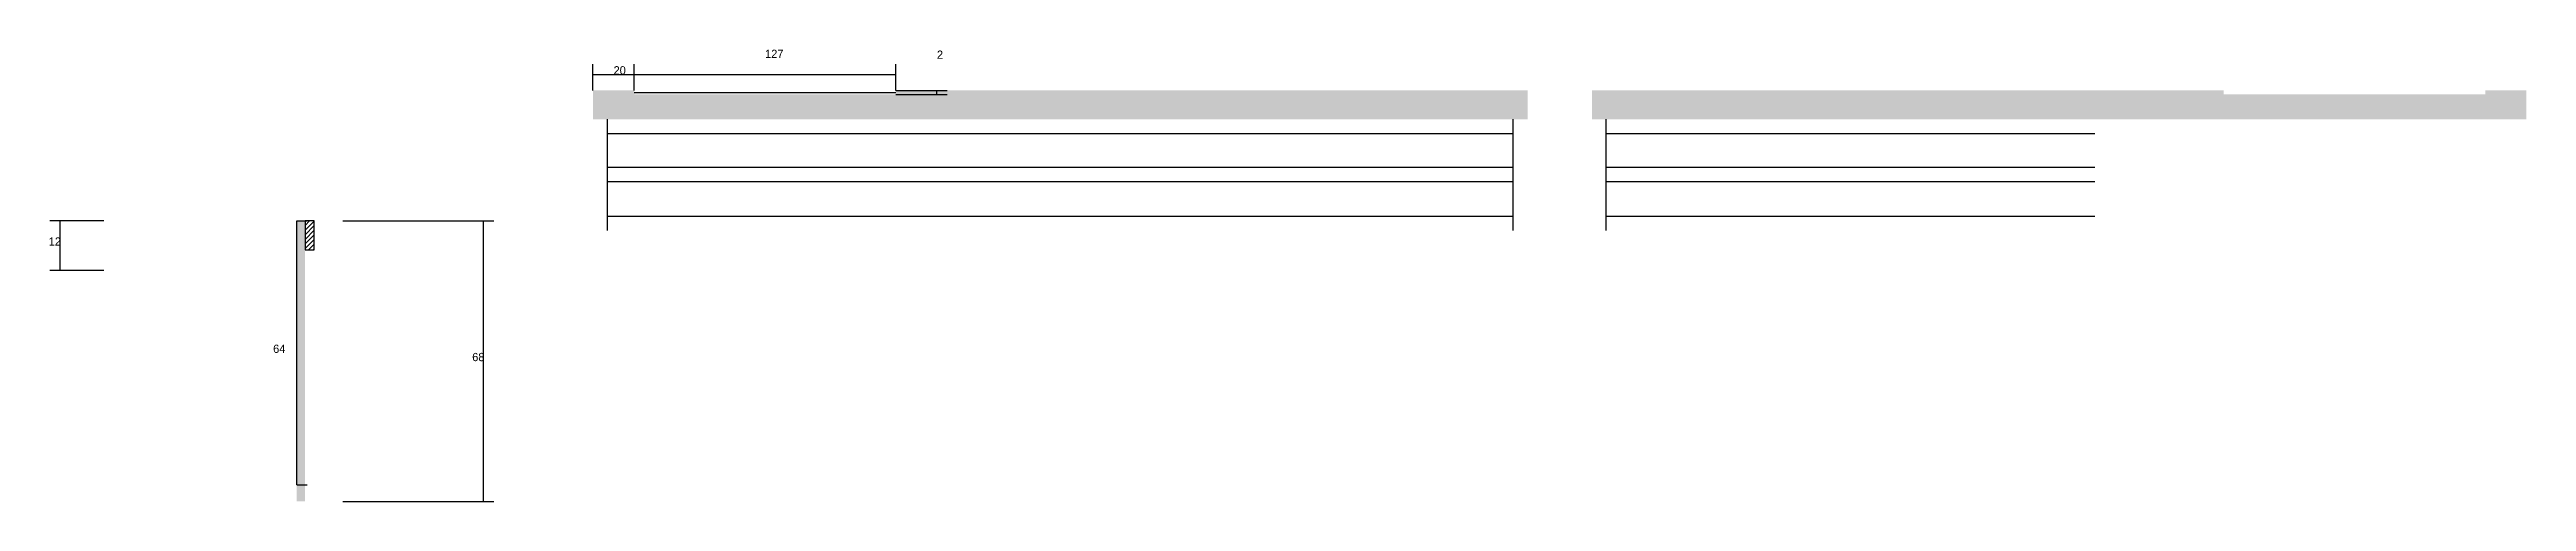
# Model space of a CAD drawing. Header units: metres. Extents: x 2678 to 4595, y -1459 to -860.
# Drawn here: x 3393 to 4595, y -1459 to -1240 of the extents above; entities that cross this region are included whole.
import ezdxf

# ---------------------------------------------------------------- set-up
doc = ezdxf.new("R2010")
doc.units = ezdxf.units.M
for name, color, linetype in [('COTA', 241, 'Continuous'), ('Hachura', 253, 'Continuous'), ('Madeira', 126, 'Continuous'), ('SARR_2.2x7', 40, 'Continuous'), ('SARR_EDITAR', 141, 'Continuous')]:
    doc.layers.add(name, color=color, linetype=linetype)

msp = doc.modelspace()

# ---------------------------------------------------------------- texts
at = {"layer": 'COTA'}
for s, p in [('20', (3666.7, -1252.4)), ('127', (3740.2, -1244.4)), ('2', (3823.6, -1244.8)), ('12', (3392.6, -1335.4)), ('64', (3501.5, -1387.4)), ('68', (3598.1, -1391.4))]:
    msp.add_text(s, height=4, dxfattribs=at).set_placement(p)

# ---------------------------------------------------------------- hatches: boundary and pattern name
at = {"layer": 'COTA'}
h = msp.add_hatch(dxfattribs=at)
h.set_pattern_fill('AR-CONC', scale=0.03)
h.paths.add_polyline_path([(4110.2, -1274.1), (4110.2, -1260.1), (4110.2, -1260.1), (3803.7, -1260.1), (3803.7, -1260.1), (3803.7, -1262.1), (3803.7, -1262.1), (3676.7, -1262.1), (3676.7, -1262.1), (3676.7, -1260.1), (3676.7, -1260.1), (3656.7, -1260.1), (3656.7, -1260.1), (3656.7, -1274.1), (3656.7, -1274.1), (4110.2, -1274.1)])
h = msp.add_hatch(dxfattribs=at)
h.set_pattern_fill('AR-CONC', scale=0.03)
h.paths.add_polyline_path([(4141.4, -1260.1), (4141.4, -1274.1), (4141.4, -1274.1), (4594.9, -1274.1), (4594.9, -1274.1), (4594.9, -1260.1), (4594.9, -1260.1), (4574.9, -1260.1), (4574.9, -1260.1), (4574.9, -1262.1), (4574.9, -1262.1), (4447.9, -1262.1), (4447.9, -1262.1), (4447.9, -1260.1), (4447.9, -1260.1), (4141.4, -1260.1)])
at = {"layer": 'Hachura'}
h = msp.add_hatch(color=8, dxfattribs=at)
h.dxf.hatch_style = 1
h.paths.add_polyline_path([(3517, -1323.4), (3513, -1323.4), (3513, -1323.4), (3513, -1459.4), (3513, -1459.4), (3517, -1459.4), (3517, -1459.4), (3517, -1323.4)])
h = msp.add_hatch(dxfattribs=at)
h.set_pattern_fill('ANSI31', scale=0.5)
h.paths.add_polyline_path([(3521.4, -1323.4), (3517, -1323.4), (3517, -1323.4), (3517, -1337.4), (3517, -1337.4), (3521.4, -1337.4), (3521.4, -1337.4), (3521.4, -1323.4)])

# ---------------------------------------------------------------- linework, layer by layer
at = {"layer": 'COTA'}
for p, q in [((3656.7, -1260.1), (3656.7, -1247.4)), ((3676.7, -1260.1), (3676.7, -1247.4)), ((3676.7, -1260.1), (3676.7, -1247.4)), ((3803.7, -1260.1), (3803.7, -1247.4)), ((3656.7, -1252.4), (3676.7, -1252.4)), ((3676.7, -1252.4), (3803.7, -1252.4)), ((3803.7, -1260.1), (3828.6, -1260.1)), ((3823.6, -1262.1), (3823.6, -1260.1)), ((3803.7, -1262.1), (3828.6, -1262.1)), ((3419.4, -1323.4), (3393.1, -1323.4)), ((3398.1, -1347.4), (3398.1, -1323.4)), ((3513, -1451.4), (3513, -1323.4)), ((3513, -1323.4), (3518, -1323.4)), ((3535.4, -1323.4), (3608.6, -1323.4)), ((3603.6, -1459.4), (3603.6, -1323.4)), ((3419.4, -1347.4), (3393.1, -1347.4)), ((3513, -1451.4), (3518, -1451.4)), ((3535.4, -1459.4), (3608.6, -1459.4))]:
    msp.add_line(p, q, dxfattribs=at)
at = {"layer": 'Madeira'}
msp.add_lwpolyline([(3521.4, -1323.4), (3517, -1323.4), (3517, -1337.4), (3521.4, -1337.4)], close=True, dxfattribs=at)
at = {"layer": 'SARR_2.2x7'}
for p, q in [((3663.7, -1328.1), (3663.7, -1274.1)), ((3663.7, -1281.1), (3900.7, -1281.1)), ((3900.7, -1281.1), (4103.2, -1281.1)), ((4103.2, -1328.1), (4103.2, -1274.1)), ((4148.4, -1328.1), (4148.4, -1274.1)), ((4148.4, -1281.1), (4385.4, -1281.1)), ((3663.7, -1297.3), (3900.7, -1297.3)), ((3900.7, -1297.3), (4103.2, -1297.3)), ((4148.4, -1297.3), (4385.4, -1297.3)), ((3663.7, -1304.3), (3900.7, -1304.3)), ((3900.7, -1304.3), (4103.2, -1304.3)), ((4148.4, -1304.3), (4385.4, -1304.3)), ((3663.7, -1321.1), (3900.7, -1321.1)), ((3900.7, -1321.1), (4103.2, -1321.1)), ((4148.4, -1321.1), (4385.4, -1321.1))]:
    msp.add_line(p, q, dxfattribs=at)
at = {"layer": 'SARR_EDITAR'}
msp.add_line((3676.7, -1261.1), (3803.7, -1261.1), dxfattribs=at)

msp.set_redraw_order([(e.dxf.handle, doc.entitydb.next_handle()) for e in msp.query("TEXT MTEXT ATTDEF DIMENSION ARC_DIMENSION")])  # texts and dimensions are drawn at this point

doc.saveas('drawing.dxf')
